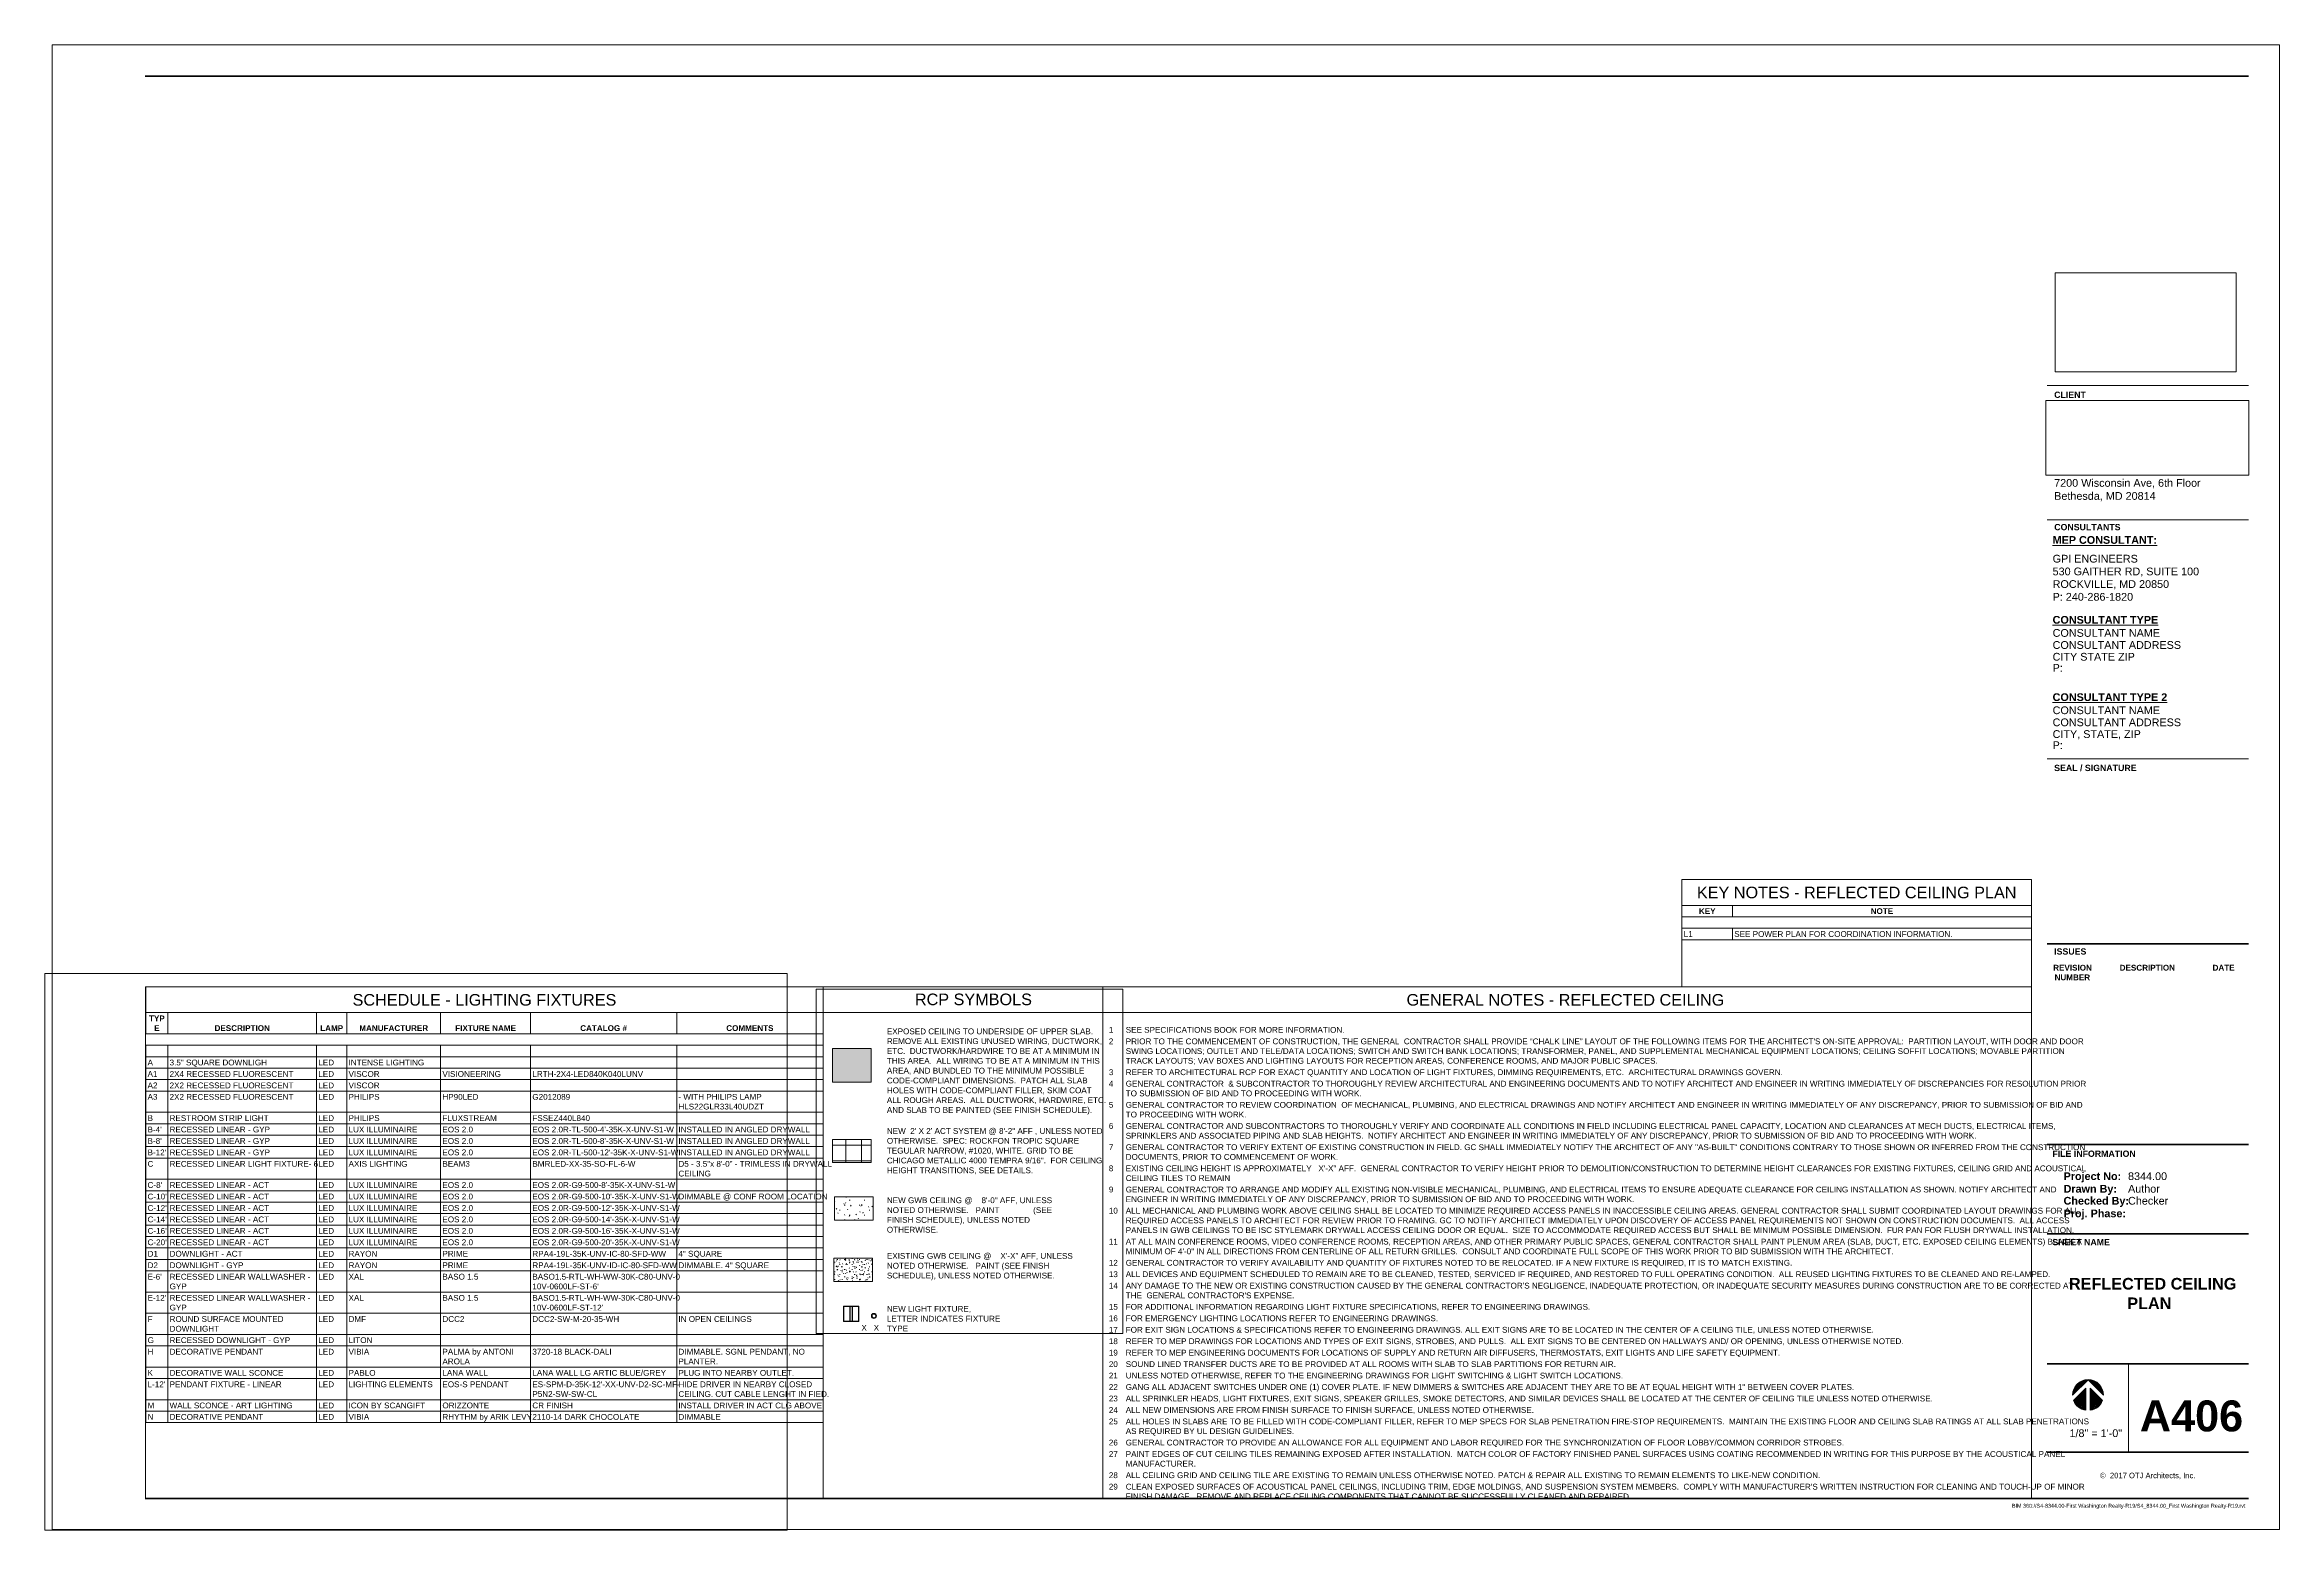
# Paper-space layout 'Layout1' of a CAD drawing. Header units: inches. Extents: x 0 to 36.1, y 0 to 24.
# The model-space entities are those that its viewports show. They can reach past a viewport. Long polylines and large blocks are cut down to what shows.
import ezdxf

# ---------------------------------------------------------------- set-up
doc = ezdxf.new("R2010")
doc.units = ezdxf.units.IN
doc.header["$MEASUREMENT"] = 0
for name, color, linetype, lineweight in [('A-ANNO-NOTE', 131, 'Continuous', 9), ('A-DETL', 90, 'Continuous', 9), ('A-DETL-GENF', 92, 'Continuous', 9), ('A-DETL-THIN', 151, 'Continuous', 9), ('G-ANNO-SCHD', 231, 'Continuous', 9), ('G-ANNO-TEXT', 231, 'Continuous', 9), ('G-ANNO-TTLB', 6, 'Continuous', 9), ('G-ANNO-TTLB-THIN', 151, 'Continuous', 9), ('G-ANNO-TTLB-WIDE', 214, 'Continuous', 50)]:
    doc.layers.add(name, color=color, linetype=linetype, lineweight=lineweight)
doc.layers.add('G-ANNO-NPLT', color=191, linetype='Continuous', plot=False)
doc.styles.add('Arial_B', font='arialbd.ttf', dxfattribs={"height": 0.09375})
doc.styles.add('Swis721 Lt BT', font='swissl.ttf', dxfattribs={"height": 9})
doc.styles.add('Swis721 Lt BT_1', font='swissl.ttf', dxfattribs={"height": 18})
doc.styles.add('Swis721 Lt BT_2', font='swissl.ttf', dxfattribs={"height": 0.1875})
doc.styles.add('Swis721 Lt BT_3', font='swissl.ttf', dxfattribs={"height": 0.09375})
doc.styles.add('Swis721 Lt BT_4', font='swissl.ttf', dxfattribs={"height": 0.088084})
doc.styles.add('Swis721 Lt BT_5', font='swissl.ttf', dxfattribs={"height": 0.125})
doc.styles.add('Swis721 Lt BT_6', font='swissl.ttf', dxfattribs={"height": 0.0625})
doc.styles.add('Swis721 Lt BT_B_2', font='', dxfattribs={"height": 0.09375})
doc.styles.add('Swis721 Lt BT_B_3', font='', dxfattribs={"height": 0.101562})
doc.styles.add('Swis721 Lt BT_B_4', font='', dxfattribs={"height": 0.125})
doc.styles.add('Swis721 Lt BT_B_5', font='', dxfattribs={"height": 0.5})
doc.styles.add('Swis721 Lt BT_B_6', font='', dxfattribs={"height": 0.1875})
doc.styles.get('Swis721 Lt BT_B_2').set_extended_font_data('Swis721 Lt BT', bold=True)
doc.styles.get('Swis721 Lt BT_B_3').set_extended_font_data('Swis721 Lt BT', bold=True)
doc.styles.get('Swis721 Lt BT_B_4').set_extended_font_data('Swis721 Lt BT', bold=True)
doc.styles.get('Swis721 Lt BT_B_5').set_extended_font_data('Swis721 Lt BT', bold=True)
doc.styles.get('Swis721 Lt BT_B_6').set_extended_font_data('Swis721 Lt BT', bold=True)
picture_1 = doc.add_image_def('image1.png', size_in_pixel=(370, 136))
picture_2 = doc.add_image_def('image2.jpg', size_in_pixel=(2551, 1396))

# ---------------------------------------------------------------- blocks, each defined once
blk = doc.blocks.new('Titleblock - 24 x 36 - DC _ VA-4803950-REFLECTED CEILING PLAN')
at = {"layer": 'G-ANNO-TTLB'}
h = blk.add_hatch(color=256, dxfattribs=at)
edge = h.paths.add_edge_path(flags=0)
edge.add_line((32.921, 2.434), (32.672, 2.186))
edge.add_arc((32.921, 2.186), 0.249, 90, 180, ccw=False)
h = blk.add_hatch(color=256, dxfattribs=at)
edge = h.paths.add_edge_path(flags=0)
edge.add_line((32.688, 2.098), (32.884, 2.295))
edge.add_line((32.884, 2.295), (32.884, 1.94))
edge.add_arc((32.921, 2.186), 0.249, 200.6073, 261.5435, ccw=False)
h = blk.add_hatch(color=256, dxfattribs=at)
edge = h.paths.add_edge_path(flags=0)
edge.add_line((33.169, 2.186), (32.921, 2.434))
edge.add_arc((32.921, 2.186), 0.249, 0, 90, ccw=False)
h = blk.add_hatch(color=256, dxfattribs=at)
edge = h.paths.add_edge_path(flags=0)
edge.add_line((32.957, 2.295), (33.153, 2.098))
edge.add_arc((32.921, 2.186), 0.249, 278.4565, 339.3927, ccw=False)
edge.add_line((32.957, 1.94), (32.957, 2.295))
at = {"layer": 'A-ANNO-NOTE'}
for p, q in [((32.672, 2.186), (32.921, 2.434)), ((32.921, 2.434), (32.672, 2.186)), ((32.672, 2.186), (32.921, 2.434)), ((32.688, 2.098), (32.884, 2.295)), ((32.884, 2.295), (32.688, 2.098)), ((32.884, 2.295), (32.688, 2.098)), ((32.884, 1.94), (32.884, 2.295)), ((32.884, 2.295), (32.884, 1.94)), ((32.884, 1.94), (32.884, 2.295)), ((32.921, 2.434), (33.169, 2.186)), ((33.169, 2.186), (32.921, 2.434)), ((32.921, 2.434), (33.169, 2.186)), ((32.957, 1.94), (32.957, 2.295)), ((32.957, 2.295), (32.957, 1.94)), ((33.153, 2.098), (32.957, 2.295)), ((32.957, 2.295), (33.153, 2.098)), ((32.957, 2.295), (32.957, 1.94)), ((33.153, 2.098), (32.957, 2.295))]:
    blk.add_line(p, q, dxfattribs=at)
for start, end in [(90, 180), (90, 180), (90, 180), (360, 90), (360, 90), (360, 90), (200.6073, 261.5435), (200.6073, 261.5435), (200.6073, 261.5435), (278.4565, 339.3927), (278.4565, 339.3927), (278.4565, 339.3927)]:
    blk.add_arc((32.921, 2.186), 0.249, start, end, dxfattribs=at)
at = {"layer": 'G-ANNO-TTLB'}
for p, q in [((0.012, 24.012), (0.012, 0.012)), ((36.013, 24.012), (0.012, 24.012)), ((36.013, 0.012), (36.013, 24.012)), ((32.262, 18.502), (35.512, 18.502)), ((32.262, 18.502), (35.512, 18.502)), ((0.012, 0.012), (36.013, 0.012))]:
    blk.add_line(p, q, dxfattribs=at)
at = {"layer": 'G-ANNO-TTLB-THIN'}
for p, q in [((32.262, 16.331), (35.512, 16.331)), ((32.262, 12.47), (35.512, 12.47)), ((33.575, 2.69), (33.575, 1.262))]:
    blk.add_line(p, q, dxfattribs=at)
at = {"layer": 'G-ANNO-TTLB-WIDE'}
for p, q in [((35.512, 23.502), (1.512, 23.502)), ((32.262, 9.481), (35.512, 9.481)), ((35.512, 6.238), (32.262, 6.238)), ((35.512, 4.791), (32.262, 4.791)), ((32.262, 2.69), (35.512, 2.69)), ((32.262, 1.262), (35.512, 1.262)), ((1.512, 0.512), (32.262, 0.512)), ((32.262, 0.512), (35.512, 0.512))]:
    blk.add_line(p, q, dxfattribs=at)
at = {"layer": 'G-ANNO-TTLB', "attachment_point": 1}
for s, insert, char_height, width, style in [('CLIENT', (32.373, 18.405), 0.1016, 0.57128, 'Swis721 Lt BT_B_3'), ('CONSULTANTS', (32.374, 16.266), 0.10156, 1.19938, 'Swis721 Lt BT_B_3'), ('\\LMEP CONSULTANT:', (32.348, 16.07), 0.125, 1.94425, 'Swis721 Lt BT_B_4'), ('SEAL / SIGNATURE', (32.373, 12.373), 0.10156, 1.48344, 'Swis721 Lt BT_B_3'), ('ISSUES', (32.373, 9.407), 0.1016, 0.58075, 'Swis721 Lt BT_B_3'), ('REVISION', (32.357, 9.14), 0.0937, 0.76381, 'Arial_B'), ('DESCRIPTION', (33.432, 9.14), 0.09375, 1.09838, 'Arial_B'), ('DATE', (34.934, 9.14), 0.0937, 0.43556, 'Arial_B'), ('NUMBER', (32.38, 8.984), 0.0937, 0.71016, 'Arial_B'), ('FILE INFORMATION', (32.344, 6.138), 0.10156, 1.51816, 'Swis721 Lt BT_B_3'), ('Project No:', (32.525, 5.786), 0.125, 1.05103, 'Swis721 Lt BT_B_4'), ('Drawn By:', (32.525, 5.583), 0.125, 0.96581, 'Swis721 Lt BT_B_4'), ('Checked By:', (32.525, 5.389), 0.125, 1.20253, 'Swis721 Lt BT_B_4'), ('Proj. Phase:', (32.525, 5.185), 0.125, 1.13625, 'Swis721 Lt BT_B_4'), ('SHEET NAME', (32.344, 4.708), 0.1016, 1.04156, 'Swis721 Lt BT_B_3'), ('©  2017 OTJ Architects, Inc.', (33.116, 0.93), 0.08808, 1.85587, 'Swis721 Lt BT_4')]:
    blk.add_mtext(s, dxfattribs=dict(at, insert=insert, char_height=char_height, width=width, style=style))
at = {"layer": 'G-ANNO-TTLB'}
image = blk.add_image(picture_2, insert=(32.391, 18.726), size_in_units=(2.926, 1.601), dxfattribs=at)
image.dxf.flags = 7
image = blk.add_image(picture_1, insert=(32.237, 17.056), size_in_units=(3.285, 1.208), dxfattribs=at)
image.dxf.flags = 7

msp = doc.modelspace()

# ---------------------------------------------------------------- hatches: boundary and pattern name
at = {"layer": 'A-DETL-GENF'}
msp.add_hatch(color=7, dxfattribs=at).paths.add_polyline_path([(4961.789, -39.774), (5019.789, -39.774), (5019.789, 12.599), (4959.789, 12.599), (4959.789, -39.774)], flags=0)
h = msp.add_hatch(dxfattribs=at)
h.set_pattern_fill('FP_40', style=0, pattern_type=2)
h.set_pattern_definition([(0, (3660.548, -185.494), (0, 24), []), (90, (3660.548, -185.494), (-24, 1e-15), [])])
h.paths.add_polyline_path([(5019.789, -164.301), (5019.789, -128.301), (4959.789, -128.301), (4959.789, -164.301), (4962.479, -164.301)], flags=0)
h = msp.add_hatch(dxfattribs=at)
h.set_pattern_fill('FP_1', style=0, pattern_type=2)
h.set_pattern_definition([(0, (3342.063, 0), (30.72, 7.68), [1.267, -21.773, 1.267, -21.773, -122.88]), (0, (3342.063, 0), (30.72, 7.68), [-46.08, 1.267, -44.813, 1.267, -21.773, -53.76]), (0, (3342.063, 0), (30.72, 7.68), [-115.2, 1.267, -14.093, 1.267, -37.133]), (120, (3353.583, 3.84), (-22.011075, 22.7643), [1.267, -21.773, 1.267, -21.773, -122.88]), (120, (3353.583, 3.84), (-22.011075, 22.7643), [-46.08, 1.267, -44.813, 1.267, -21.773, -53.76]), (120, (3353.583, 3.84), (-22.011075, 22.7643), [-115.2, 1.267, -14.093, 1.267, -37.133]), (240, (3357.423, 19.2), (-8.708925, -30.4443), [1.267, -21.773, 1.267, -21.773, -122.88]), (240, (3357.423, 19.2), (-8.708925, -30.4443), [-46.08, 1.267, -44.813, 1.267, -21.773, -53.76]), (240, (3357.423, 19.2), (-8.708925, -30.4443), [-115.2, 1.267, -14.093, 1.267, -37.133])])
h.paths.add_polyline_path([(5022.479, -253.645), (5022.479, -217.645), (4962.479, -217.645), (4962.479, -253.645)], flags=0)
h = msp.add_hatch(dxfattribs=at)
h.set_pattern_fill('FP_34', style=0, pattern_type=2)
h.set_pattern_definition([(0, (3342.0627, 0), (15.36, 3.84), [1.267, -10.253, 1.267, -10.253, -61.44]), (0, (3342.0627, 0), (15.36, 3.84), [-23.04, 1.267, -21.773, 1.267, -10.253, -26.88]), (0, (3342.0627, 0), (15.36, 3.84), [-57.6, 1.267, -6.413, 1.267, -17.933]), (120, (3347.8227, 1.92), (-11.0055376, 11.38215), [1.267, -10.253, 1.267, -10.253, -61.44]), (120, (3347.8227, 1.92), (-11.0055376, 11.38215), [-23.04, 1.267, -21.773, 1.267, -10.253, -26.88]), (120, (3347.8227, 1.92), (-11.0055376, 11.38215), [-57.6, 1.267, -6.413, 1.267, -17.933]), (240, (3349.7427, 9.6), (-4.3544624, -15.22215), [1.267, -10.253, 1.267, -10.253, -61.44]), (240, (3349.7427, 9.6), (-4.3544624, -15.22215), [-23.04, 1.267, -21.773, 1.267, -10.253, -26.88]), (240, (3349.7427, 9.6), (-4.3544624, -15.22215), [-57.6, 1.267, -6.413, 1.267, -17.933])])
h.paths.add_polyline_path([(4962.479, -348.845), (5021.789, -348.845), (5021.789, -312.845), (4961.789, -312.845), (4961.789, -348.845)], flags=0)

# ---------------------------------------------------------------- linework, layer by layer
at = {"layer": 'A-DETL-THIN'}
for p, q in [((5019.789, 12.599), (4959.789, 12.599)), ((4959.789, 12.599), (4959.789, -39.774)), ((5019.789, -39.774), (5019.789, 12.599)), ((4959.789, -39.774), (5019.789, -39.774)), ((5019.789, -128.301), (4959.789, -128.301)), ((4959.789, -128.301), (4959.789, -164.301)), ((5019.789, -164.301), (5019.789, -128.301)), ((4959.789, -164.301), (5019.789, -164.301)), ((5022.479, -217.645), (4962.479, -217.645)), ((4962.479, -217.645), (4962.479, -253.645)), ((5022.479, -253.645), (5022.479, -217.645)), ((4962.479, -253.645), (5022.479, -253.645)), ((5021.789, -312.845), (4961.789, -312.845)), ((4961.789, -312.845), (4961.789, -348.845)), ((5021.789, -348.845), (5021.789, -312.845)), ((4961.789, -348.845), (5021.789, -348.845)), ((4976.469, -387.091), (5000.469, -387.091)), ((4976.469, -411.091), (4976.469, -387.091)), ((5000.469, -387.091), (5000.469, -411.091)), ((4976.969, -387.591), (4999.969, -387.591)), ((4976.969, -410.591), (4976.969, -387.591)), ((4986.469, -387.591), (4986.469, -410.591)), ((4986.969, -387.591), (4986.969, -410.591)), ((4989.969, -410.591), (4989.969, -387.591)), ((4990.469, -387.591), (4990.469, -410.591)), ((4999.969, -387.591), (4999.969, -410.591)), ((4999.969, -410.591), (4976.969, -410.591)), ((5000.469, -411.091), (4976.469, -411.091))]:
    msp.add_line(p, q, dxfattribs=at)
for radius in [4, 3]:
    msp.add_circle((5023.928, -402.352), radius, dxfattribs=at)

# ---------------------------------------------------------------- texts
at = {"layer": 'G-ANNO-TEXT', "color": 7, "attachment_point": 1}
for s, insert, char_height, width, style in [('RCP SYMBOLS', (5087.499, 97.882), 18, 205.434, 'Swis721 Lt BT_1'), ('EXPOSED CEILING TO UNDERSIDE OF UPPER SLAB.  ', (5043.993, 43.751), 9, 377.538, 'Swis721 Lt BT'), ('REMOVE ALL EXISTING UNUSED WIRING, DUCTWORK, ', (5043.993, 28.501), 9, 388.749, 'Swis721 Lt BT'), ('ETC.  DUCTWORK/HARDWIRE TO BE AT A MINIMUM IN ', (5043.993, 13.251), 9, 386.628, 'Swis721 Lt BT'), ('THIS AREA.  ALL WIRING TO BE AT A MINIMUM IN THIS ', (5043.993, -1.999), 9, 384.507, 'Swis721 Lt BT'), ('AREA, AND BUNDLED TO THE MINIMUM POSSIBLE ', (5043.993, -17.249), 9, 361.479, 'Swis721 Lt BT'), ('CODE-COMPLIANT DIMENSIONS.  PATCH ALL SLAB ', (5043.993, -32.499), 9, 366.327, 'Swis721 Lt BT'), ('HOLES WITH CODE-COMPLIANT FILLER, SKIM COAT ', (5043.993, -47.749), 9, 372.084, 'Swis721 Lt BT'), ('ALL ROUGH AREAS.  ALL DUCTWORK, HARDWIRE, ETC. ', (5043.993, -62.999), 9, 396.021, 'Swis721 Lt BT'), ('AND SLAB TO BE PAINTED (SEE FINISH SCHEDULE).', (5043.993, -78.249), 9, 368.145, 'Swis721 Lt BT'), ('NEW  2\' X 2\' ACT SYSTEM @ 8\'-2" AFF , UNLESS NOTED ', (5043.993, -110.848), 9, 388.446, 'Swis721 Lt BT'), ('OTHERWISE.  SPEC: ROCKFON TROPIC SQUARE ', (5043.993, -126.098), 9, 347.541, 'Swis721 Lt BT'), ('TEGULAR NARROW, #1020, WHITE. GRID TO BE ', (5043.993, -141.348), 9, 340.875, 'Swis721 Lt BT'), ('CHICAGO METALLIC 4000 TEMPRA 9/16".  FOR CEILING ', (5043.993, -156.598), 9, 390.567, 'Swis721 Lt BT'), ('HEIGHT TRANSITIONS, SEE DETAILS.', (5043.993, -171.848), 9, 258.459, 'Swis721 Lt BT'), ('NEW GWB CEILING @    8\'-0" AFF, UNLESS ', (5043.993, -218.313), 9, 301.485, 'Swis721 Lt BT'), ('NOTED OTHERWISE.   PAINT               (SEE ', (5043.993, -233.563), 9, 300.879, 'Swis721 Lt BT'), ('FINISH SCHEDULE), UNLESS NOTED ', (5043.993, -248.813), 9, 262.398, 'Swis721 Lt BT'), ('OTHERWISE.', (5043.993, -264.063), 9, 90.294, 'Swis721 Lt BT'), ('EXISTING GWB CEILING @    X\'-X" AFF, UNLESS ', (5043.993, -304.68), 9, 335.421, 'Swis721 Lt BT'), ('NOTED OTHERWISE.   PAINT (SEE FINISH ', (5043.993, -319.93), 9, 293.001, 'Swis721 Lt BT'), ('SCHEDULE), UNLESS NOTED OTHERWISE.', (5043.993, -335.18), 9, 301.182, 'Swis721 Lt BT'), ('NEW LIGHT FIXTURE, ', (5043.993, -386.836), 9, 153.015, 'Swis721 Lt BT'), ('LETTER INDICATES FIXTURE ', (5043.993, -402.086), 9, 202.101, 'Swis721 Lt BT'), ('X', (5004.551, -416.174), 9, 9.09, 'Swis721 Lt BT'), ('X', (5023.551, -416.174), 9, 9.09, 'Swis721 Lt BT'), ('TYPE', (5043.993, -417.336), 9, 35.754, 'Swis721 Lt BT')]:
    msp.add_mtext(s, dxfattribs=dict(at, insert=insert, char_height=char_height, width=width, style=style))

psp = doc.layouts.get("Layout1")

# ---------------------------------------------------------------- linework, layer by layer
at = {"layer": 'A-DETL', "lineweight": 18}
for p, q in [((26.467, 10.518), (26.467, 8.783)), ((32.117, 0.512), (32.117, 10.512)), ((1.631, 8.783), (32.117, 8.783)), ((1.631, 0.512), (1.631, 8.783)), ((12.582, 8.783), (12.582, 0.512)), ((17.106, 8.783), (17.106, 0.512)), ((1.631, 8.367), (32.117, 8.367))]:
    psp.add_line(p, q, dxfattribs=at)
at = {"layer": 'A-DETL-THIN'}
for p, q in [((26.467, 10.518), (26.467, 10.101)), ((32.115, 10.518), (26.467, 10.518)), ((32.115, 10.101), (32.115, 10.518)), ((26.467, 10.101), (26.467, 9.546)), ((26.467, 10.101), (32.115, 10.101)), ((27.283, 9.916), (26.467, 9.916)), ((27.283, 10.101), (27.283, 9.916)), ((32.115, 9.916), (27.283, 9.916)), ((32.115, 10.101), (32.115, 9.546)), ((27.283, 9.731), (26.467, 9.731)), ((32.115, 9.546), (26.467, 9.546)), ((32.115, 9.731), (27.283, 9.731)), ((27.283, 9.731), (27.283, 9.546)), ((1.635, 8.783), (1.635, 8.367)), ((12.582, 8.783), (1.635, 8.783)), ((12.582, 8.367), (12.582, 8.783)), ((1.635, 8.367), (1.635, 8.024)), ((1.635, 8.367), (12.582, 8.367)), ((1.991, 8.367), (1.991, 8.024)), ((4.395, 8.367), (4.395, 8.024)), ((4.884, 8.367), (4.884, 8.024)), ((6.4, 8.367), (6.4, 8.024)), ((7.855, 8.367), (7.855, 8.024)), ((10.216, 8.367), (10.216, 8.024)), ((12.582, 8.367), (12.582, 8.024)), ((1.991, 8.024), (1.635, 8.024)), ((4.395, 8.024), (1.991, 8.024)), ((4.884, 8.024), (4.395, 8.024)), ((6.4, 8.024), (4.884, 8.024)), ((7.855, 8.024), (6.4, 8.024)), ((10.216, 8.024), (7.855, 8.024)), ((12.582, 8.024), (10.216, 8.024)), ((1.991, 7.839), (1.635, 7.839)), ((1.635, 7.839), (1.635, 7.654)), ((1.991, 7.654), (1.635, 7.654)), ((1.635, 7.654), (1.635, 7.469)), ((4.395, 7.839), (1.991, 7.839)), ((1.991, 7.839), (1.991, 7.654)), ((4.395, 7.654), (1.991, 7.654)), ((1.991, 7.654), (1.991, 7.469)), ((4.884, 7.839), (4.395, 7.839)), ((4.395, 7.839), (4.395, 7.654)), ((4.884, 7.654), (4.395, 7.654)), ((4.395, 7.654), (4.395, 7.469)), ((6.4, 7.839), (4.884, 7.839)), ((4.884, 7.839), (4.884, 7.654)), ((6.4, 7.654), (4.884, 7.654)), ((4.884, 7.654), (4.884, 7.469)), ((7.855, 7.839), (6.4, 7.839)), ((6.4, 7.839), (6.4, 7.654)), ((7.855, 7.654), (6.4, 7.654)), ((6.4, 7.654), (6.4, 7.469)), ((10.216, 7.839), (7.855, 7.839)), ((7.855, 7.839), (7.855, 7.654)), ((10.216, 7.654), (7.855, 7.654)), ((7.855, 7.654), (7.855, 7.469)), ((12.582, 7.839), (10.216, 7.839)), ((10.216, 7.839), (10.216, 7.654)), ((12.582, 7.654), (10.216, 7.654)), ((10.216, 7.654), (10.216, 7.469)), ((12.582, 7.839), (12.582, 7.654)), ((12.582, 7.654), (12.582, 7.469)), ((1.991, 7.469), (1.635, 7.469)), ((1.635, 7.469), (1.635, 7.284)), ((1.991, 7.284), (1.635, 7.284)), ((1.635, 7.284), (1.635, 7.099)), ((4.395, 7.469), (1.991, 7.469)), ((1.991, 7.469), (1.991, 7.284)), ((4.395, 7.284), (1.991, 7.284)), ((1.991, 7.284), (1.991, 7.099)), ((4.884, 7.469), (4.395, 7.469)), ((4.395, 7.469), (4.395, 7.284)), ((4.884, 7.284), (4.395, 7.284)), ((4.395, 7.284), (4.395, 7.099)), ((6.4, 7.469), (4.884, 7.469)), ((4.884, 7.469), (4.884, 7.284)), ((6.4, 7.284), (4.884, 7.284)), ((4.884, 7.284), (4.884, 7.099)), ((7.855, 7.469), (6.4, 7.469)), ((6.4, 7.469), (6.4, 7.284)), ((7.855, 7.284), (6.4, 7.284)), ((6.4, 7.284), (6.4, 7.099)), ((10.216, 7.469), (7.855, 7.469)), ((7.855, 7.469), (7.855, 7.284)), ((10.216, 7.284), (7.855, 7.284)), ((7.855, 7.284), (7.855, 7.099)), ((12.582, 7.469), (10.216, 7.469)), ((10.216, 7.469), (10.216, 7.284)), ((12.582, 7.284), (10.216, 7.284)), ((10.216, 7.284), (10.216, 7.099)), ((12.582, 7.469), (12.582, 7.284)), ((12.582, 7.284), (12.582, 7.099)), ((1.991, 7.099), (1.635, 7.099)), ((1.635, 7.099), (1.635, 6.756)), ((4.395, 7.099), (1.991, 7.099)), ((1.991, 7.099), (1.991, 6.756)), ((4.884, 7.099), (4.395, 7.099)), ((4.395, 7.099), (4.395, 6.756)), ((6.4, 7.099), (4.884, 7.099)), ((4.884, 7.099), (4.884, 6.756)), ((7.855, 7.099), (6.4, 7.099)), ((6.4, 7.099), (6.4, 6.756)), ((10.216, 7.099), (7.855, 7.099)), ((7.855, 7.099), (7.855, 6.756)), ((12.582, 7.099), (10.216, 7.099)), ((10.216, 7.099), (10.216, 6.756)), ((12.582, 7.099), (12.582, 6.756)), ((1.991, 6.756), (1.635, 6.756)), ((1.635, 6.756), (1.635, 6.571)), ((1.991, 6.571), (1.635, 6.571)), ((1.635, 6.571), (1.635, 6.386)), ((4.395, 6.756), (1.991, 6.756)), ((1.991, 6.756), (1.991, 6.571)), ((4.395, 6.571), (1.991, 6.571)), ((1.991, 6.571), (1.991, 6.386)), ((4.884, 6.756), (4.395, 6.756)), ((4.395, 6.756), (4.395, 6.571)), ((4.884, 6.571), (4.395, 6.571)), ((4.395, 6.571), (4.395, 6.386)), ((6.4, 6.756), (4.884, 6.756)), ((4.884, 6.756), (4.884, 6.571)), ((6.4, 6.571), (4.884, 6.571)), ((4.884, 6.571), (4.884, 6.386)), ((7.855, 6.756), (6.4, 6.756)), ((6.4, 6.756), (6.4, 6.571)), ((7.855, 6.571), (6.4, 6.571)), ((6.4, 6.571), (6.4, 6.386)), ((10.216, 6.756), (7.855, 6.756)), ((7.855, 6.756), (7.855, 6.571)), ((10.216, 6.571), (7.855, 6.571)), ((7.855, 6.571), (7.855, 6.386)), ((12.582, 6.756), (10.216, 6.756)), ((10.216, 6.756), (10.216, 6.571)), ((12.582, 6.571), (10.216, 6.571)), ((10.216, 6.571), (10.216, 6.386)), ((12.582, 6.756), (12.582, 6.571)), ((12.582, 6.571), (12.582, 6.386)), ((1.991, 6.386), (1.635, 6.386)), ((1.635, 6.386), (1.635, 6.201)), ((1.991, 6.201), (1.635, 6.201)), ((1.635, 6.201), (1.635, 6.016)), ((4.395, 6.386), (1.991, 6.386)), ((1.991, 6.386), (1.991, 6.201)), ((4.395, 6.201), (1.991, 6.201)), ((1.991, 6.201), (1.991, 6.016)), ((4.884, 6.386), (4.395, 6.386)), ((4.395, 6.386), (4.395, 6.201)), ((4.884, 6.201), (4.395, 6.201)), ((4.395, 6.201), (4.395, 6.016)), ((6.4, 6.386), (4.884, 6.386)), ((4.884, 6.386), (4.884, 6.201)), ((6.4, 6.201), (4.884, 6.201)), ((4.884, 6.201), (4.884, 6.016)), ((7.855, 6.386), (6.4, 6.386)), ((6.4, 6.386), (6.4, 6.201)), ((7.855, 6.201), (6.4, 6.201)), ((6.4, 6.201), (6.4, 6.016)), ((10.216, 6.386), (7.855, 6.386)), ((7.855, 6.386), (7.855, 6.201)), ((10.216, 6.201), (7.855, 6.201)), ((7.855, 6.201), (7.855, 6.016)), ((12.582, 6.386), (10.216, 6.386)), ((10.216, 6.386), (10.216, 6.201)), ((12.582, 6.201), (10.216, 6.201)), ((10.216, 6.201), (10.216, 6.016)), ((12.582, 6.386), (12.582, 6.201)), ((12.582, 6.201), (12.582, 6.016)), ((1.991, 6.016), (1.635, 6.016)), ((1.635, 6.016), (1.635, 5.674)), ((4.395, 6.016), (1.991, 6.016)), ((1.991, 6.016), (1.991, 5.674)), ((4.884, 6.016), (4.395, 6.016)), ((4.395, 6.016), (4.395, 5.674)), ((6.4, 6.016), (4.884, 6.016)), ((4.884, 6.016), (4.884, 5.674)), ((7.855, 6.016), (6.4, 6.016)), ((6.4, 6.016), (6.4, 5.674)), ((10.216, 6.016), (7.855, 6.016)), ((7.855, 6.016), (7.855, 5.674)), ((12.582, 6.016), (10.216, 6.016)), ((10.216, 6.016), (10.216, 5.674)), ((12.582, 6.016), (12.582, 5.674)), ((1.991, 5.674), (1.635, 5.674)), ((1.635, 5.674), (1.635, 5.488)), ((1.991, 5.488), (1.635, 5.488)), ((1.635, 5.488), (1.635, 5.303)), ((4.395, 5.674), (1.991, 5.674)), ((1.991, 5.674), (1.991, 5.488)), ((4.395, 5.488), (1.991, 5.488)), ((1.991, 5.488), (1.991, 5.303)), ((4.884, 5.674), (4.395, 5.674)), ((4.395, 5.674), (4.395, 5.488)), ((4.884, 5.488), (4.395, 5.488)), ((4.395, 5.488), (4.395, 5.303)), ((6.4, 5.674), (4.884, 5.674)), ((4.884, 5.674), (4.884, 5.488)), ((6.4, 5.488), (4.884, 5.488)), ((4.884, 5.488), (4.884, 5.303)), ((7.855, 5.674), (6.4, 5.674)), ((6.4, 5.674), (6.4, 5.488)), ((7.855, 5.488), (6.4, 5.488)), ((6.4, 5.488), (6.4, 5.303)), ((10.216, 5.674), (7.855, 5.674)), ((7.855, 5.674), (7.855, 5.488)), ((10.216, 5.488), (7.855, 5.488)), ((7.855, 5.488), (7.855, 5.303)), ((12.582, 5.674), (10.216, 5.674)), ((10.216, 5.674), (10.216, 5.488)), ((12.582, 5.488), (10.216, 5.488)), ((10.216, 5.488), (10.216, 5.303)), ((12.582, 5.674), (12.582, 5.488)), ((12.582, 5.488), (12.582, 5.303)), ((1.991, 5.303), (1.635, 5.303)), ((1.635, 5.303), (1.635, 5.118)), ((1.991, 5.118), (1.635, 5.118)), ((1.635, 5.118), (1.635, 4.933)), ((4.395, 5.303), (1.991, 5.303)), ((1.991, 5.303), (1.991, 5.118)), ((4.395, 5.118), (1.991, 5.118)), ((1.991, 5.118), (1.991, 4.933)), ((4.884, 5.303), (4.395, 5.303)), ((4.395, 5.303), (4.395, 5.118)), ((4.884, 5.118), (4.395, 5.118)), ((4.395, 5.118), (4.395, 4.933)), ((6.4, 5.303), (4.884, 5.303)), ((4.884, 5.303), (4.884, 5.118)), ((6.4, 5.118), (4.884, 5.118)), ((4.884, 5.118), (4.884, 4.933)), ((7.855, 5.303), (6.4, 5.303)), ((6.4, 5.303), (6.4, 5.118)), ((7.855, 5.118), (6.4, 5.118)), ((6.4, 5.118), (6.4, 4.933)), ((10.216, 5.303), (7.855, 5.303)), ((7.855, 5.303), (7.855, 5.118)), ((10.216, 5.118), (7.855, 5.118)), ((7.855, 5.118), (7.855, 4.933)), ((12.582, 5.303), (10.216, 5.303)), ((10.216, 5.303), (10.216, 5.118)), ((12.582, 5.118), (10.216, 5.118)), ((10.216, 5.118), (10.216, 4.933)), ((12.582, 5.303), (12.582, 5.118)), ((12.582, 5.118), (12.582, 4.933)), ((1.991, 4.933), (1.635, 4.933)), ((1.635, 4.933), (1.635, 4.748)), ((1.991, 4.748), (1.635, 4.748)), ((1.635, 4.748), (1.635, 4.563)), ((4.395, 4.933), (1.991, 4.933)), ((1.991, 4.933), (1.991, 4.748)), ((4.395, 4.748), (1.991, 4.748)), ((1.991, 4.748), (1.991, 4.563)), ((4.884, 4.933), (4.395, 4.933)), ((4.395, 4.933), (4.395, 4.748)), ((4.884, 4.748), (4.395, 4.748)), ((4.395, 4.748), (4.395, 4.563)), ((6.4, 4.933), (4.884, 4.933)), ((4.884, 4.933), (4.884, 4.748)), ((6.4, 4.748), (4.884, 4.748)), ((4.884, 4.748), (4.884, 4.563)), ((7.855, 4.933), (6.4, 4.933)), ((6.4, 4.933), (6.4, 4.748)), ((7.855, 4.748), (6.4, 4.748)), ((6.4, 4.748), (6.4, 4.563)), ((10.216, 4.933), (7.855, 4.933)), ((7.855, 4.933), (7.855, 4.748)), ((10.216, 4.748), (7.855, 4.748)), ((7.855, 4.748), (7.855, 4.563)), ((12.582, 4.933), (10.216, 4.933)), ((10.216, 4.933), (10.216, 4.748)), ((12.582, 4.748), (10.216, 4.748)), ((10.216, 4.748), (10.216, 4.563)), ((12.582, 4.933), (12.582, 4.748)), ((12.582, 4.748), (12.582, 4.563)), ((1.991, 4.563), (1.635, 4.563)), ((1.635, 4.563), (1.635, 4.377)), ((1.991, 4.377), (1.635, 4.377)), ((1.635, 4.377), (1.635, 4.192)), ((4.395, 4.563), (1.991, 4.563)), ((1.991, 4.563), (1.991, 4.377)), ((4.395, 4.377), (1.991, 4.377)), ((1.991, 4.377), (1.991, 4.192)), ((4.884, 4.563), (4.395, 4.563)), ((4.395, 4.563), (4.395, 4.377)), ((4.884, 4.377), (4.395, 4.377)), ((4.395, 4.377), (4.395, 4.192)), ((6.4, 4.563), (4.884, 4.563)), ((4.884, 4.563), (4.884, 4.377)), ((6.4, 4.377), (4.884, 4.377)), ((4.884, 4.377), (4.884, 4.192)), ((7.855, 4.563), (6.4, 4.563)), ((6.4, 4.563), (6.4, 4.377)), ((7.855, 4.377), (6.4, 4.377)), ((6.4, 4.377), (6.4, 4.192)), ((10.216, 4.563), (7.855, 4.563)), ((7.855, 4.563), (7.855, 4.377)), ((10.216, 4.377), (7.855, 4.377)), ((7.855, 4.377), (7.855, 4.192)), ((12.582, 4.563), (10.216, 4.563)), ((10.216, 4.563), (10.216, 4.377)), ((12.582, 4.377), (10.216, 4.377)), ((10.216, 4.377), (10.216, 4.192)), ((12.582, 4.563), (12.582, 4.377)), ((12.582, 4.377), (12.582, 4.192)), ((1.991, 4.192), (1.635, 4.192)), ((1.635, 4.192), (1.635, 3.85)), ((4.395, 4.192), (1.991, 4.192)), ((1.991, 4.192), (1.991, 3.85)), ((4.884, 4.192), (4.395, 4.192)), ((4.395, 4.192), (4.395, 3.85)), ((6.4, 4.192), (4.884, 4.192)), ((4.884, 4.192), (4.884, 3.85)), ((7.855, 4.192), (6.4, 4.192)), ((6.4, 4.192), (6.4, 3.85)), ((10.216, 4.192), (7.855, 4.192)), ((7.855, 4.192), (7.855, 3.85)), ((12.582, 4.192), (10.216, 4.192)), ((10.216, 4.192), (10.216, 3.85)), ((12.582, 4.192), (12.582, 3.85)), ((1.991, 3.85), (1.635, 3.85)), ((1.635, 3.85), (1.635, 3.508)), ((4.395, 3.85), (1.991, 3.85)), ((1.991, 3.85), (1.991, 3.508)), ((4.884, 3.85), (4.395, 3.85)), ((4.395, 3.85), (4.395, 3.508)), ((6.4, 3.85), (4.884, 3.85)), ((4.884, 3.85), (4.884, 3.508)), ((7.855, 3.85), (6.4, 3.85)), ((6.4, 3.85), (6.4, 3.508)), ((10.216, 3.85), (7.855, 3.85)), ((7.855, 3.85), (7.855, 3.508)), ((12.582, 3.85), (10.216, 3.85)), ((10.216, 3.85), (10.216, 3.508)), ((12.582, 3.85), (12.582, 3.508)), ((1.991, 3.508), (1.635, 3.508)), ((1.635, 3.508), (1.635, 3.166)), ((4.395, 3.508), (1.991, 3.508)), ((1.991, 3.508), (1.991, 3.166)), ((4.884, 3.508), (4.395, 3.508)), ((4.395, 3.508), (4.395, 3.166)), ((6.4, 3.508), (4.884, 3.508)), ((4.884, 3.508), (4.884, 3.166)), ((7.855, 3.508), (6.4, 3.508)), ((6.4, 3.508), (6.4, 3.166)), ((10.216, 3.508), (7.855, 3.508)), ((7.855, 3.508), (7.855, 3.166)), ((12.582, 3.508), (10.216, 3.508)), ((10.216, 3.508), (10.216, 3.166)), ((12.582, 3.508), (12.582, 3.166)), ((1.991, 3.166), (1.635, 3.166)), ((1.635, 3.166), (1.635, 2.98)), ((1.991, 2.98), (1.635, 2.98)), ((1.635, 2.98), (1.635, 2.638)), ((4.395, 3.166), (1.991, 3.166)), ((1.991, 3.166), (1.991, 2.98)), ((4.395, 2.98), (1.991, 2.98)), ((1.991, 2.98), (1.991, 2.638)), ((4.884, 3.166), (4.395, 3.166)), ((4.395, 3.166), (4.395, 2.98)), ((4.884, 2.98), (4.395, 2.98)), ((4.395, 2.98), (4.395, 2.638)), ((6.4, 3.166), (4.884, 3.166)), ((4.884, 3.166), (4.884, 2.98)), ((6.4, 2.98), (4.884, 2.98)), ((4.884, 2.98), (4.884, 2.638)), ((7.855, 3.166), (6.4, 3.166)), ((6.4, 3.166), (6.4, 2.98)), ((7.855, 2.98), (6.4, 2.98)), ((6.4, 2.98), (6.4, 2.638)), ((10.216, 3.166), (7.855, 3.166)), ((7.855, 3.166), (7.855, 2.98)), ((10.216, 2.98), (7.855, 2.98)), ((7.855, 2.98), (7.855, 2.638)), ((12.582, 3.166), (10.216, 3.166)), ((10.216, 3.166), (10.216, 2.98)), ((12.582, 2.98), (10.216, 2.98)), ((10.216, 2.98), (10.216, 2.638)), ((12.582, 3.166), (12.582, 2.98)), ((12.582, 2.98), (12.582, 2.638)), ((1.991, 2.638), (1.635, 2.638)), ((1.635, 2.638), (1.635, 2.453)), ((4.395, 2.638), (1.991, 2.638)), ((1.991, 2.638), (1.991, 2.453)), ((4.884, 2.638), (4.395, 2.638)), ((4.395, 2.638), (4.395, 2.453)), ((6.4, 2.638), (4.884, 2.638)), ((4.884, 2.638), (4.884, 2.453)), ((7.855, 2.638), (6.4, 2.638)), ((6.4, 2.638), (6.4, 2.453)), ((10.216, 2.638), (7.855, 2.638)), ((7.855, 2.638), (7.855, 2.453)), ((12.582, 2.638), (10.216, 2.638)), ((10.216, 2.638), (10.216, 2.453)), ((12.582, 2.638), (12.582, 2.453)), ((1.991, 2.453), (1.635, 2.453)), ((1.635, 2.453), (1.635, 2.111)), ((4.395, 2.453), (1.991, 2.453)), ((1.991, 2.453), (1.991, 2.111)), ((4.884, 2.453), (4.395, 2.453)), ((4.395, 2.453), (4.395, 2.111)), ((6.4, 2.453), (4.884, 2.453)), ((4.884, 2.453), (4.884, 2.111)), ((7.855, 2.453), (6.4, 2.453)), ((6.4, 2.453), (6.4, 2.111)), ((10.216, 2.453), (7.855, 2.453)), ((7.855, 2.453), (7.855, 2.111)), ((12.582, 2.453), (10.216, 2.453)), ((10.216, 2.453), (10.216, 2.111)), ((12.582, 2.453), (12.582, 2.111)), ((1.991, 2.111), (1.635, 2.111)), ((1.635, 2.111), (1.635, 1.926)), ((1.991, 1.926), (1.635, 1.926)), ((1.635, 1.926), (1.635, 1.741)), ((4.395, 2.111), (1.991, 2.111)), ((1.991, 2.111), (1.991, 1.926)), ((4.395, 1.926), (1.991, 1.926)), ((1.991, 1.926), (1.991, 1.741)), ((4.884, 2.111), (4.395, 2.111)), ((4.395, 2.111), (4.395, 1.926)), ((4.884, 1.926), (4.395, 1.926)), ((4.395, 1.926), (4.395, 1.741)), ((6.4, 2.111), (4.884, 2.111)), ((4.884, 2.111), (4.884, 1.926)), ((6.4, 1.926), (4.884, 1.926)), ((4.884, 1.926), (4.884, 1.741)), ((7.855, 2.111), (6.4, 2.111)), ((6.4, 2.111), (6.4, 1.926)), ((7.855, 1.926), (6.4, 1.926)), ((6.4, 1.926), (6.4, 1.741)), ((10.216, 2.111), (7.855, 2.111)), ((7.855, 2.111), (7.855, 1.926)), ((10.216, 1.926), (7.855, 1.926)), ((7.855, 1.926), (7.855, 1.741)), ((12.582, 2.111), (10.216, 2.111)), ((10.216, 2.111), (10.216, 1.926)), ((12.582, 1.926), (10.216, 1.926)), ((10.216, 1.926), (10.216, 1.741)), ((12.582, 2.111), (12.582, 1.926)), ((12.582, 1.926), (12.582, 1.741)), ((1.991, 1.741), (1.635, 1.741)), ((4.395, 1.741), (1.991, 1.741)), ((4.884, 1.741), (4.395, 1.741)), ((6.4, 1.741), (4.884, 1.741)), ((7.855, 1.741), (6.4, 1.741)), ((10.216, 1.741), (7.855, 1.741)), ((12.582, 1.741), (10.216, 1.741))]:
    psp.add_line(p, q, dxfattribs=at)

# ---------------------------------------------------------------- block references
at = {"layer": 'G-ANNO-TTLB'}
psp.add_blockref('Titleblock - 24 x 36 - DC _ VA-4803950-REFLECTED CEILING PLAN', (0.11, 0), dxfattribs=at)

# ---------------------------------------------------------------- texts
at = {"layer": 'G-ANNO-SCHD', "line_spacing_factor": 1.005062}
for s, insert, char_height, width, attachment_point, style in [('KEY NOTES - REFLECTED CEILING PLAN', (29.291, 10.403), 0.1875, 5.74575, 2, 'Swis721 Lt BT_2'), ('KEY', (26.875, 10.055), 0.0937, 0.2861, 2, 'Swis721 Lt BT_B_2'), ('NOTE', (29.699, 10.055), 0.0937, 0.41194, 2, 'Swis721 Lt BT_B_2'), ('L1', (26.495, 9.685), 0.0937, 0.16501, 1, 'Swis721 Lt BT_3'), ('SEE POWER PLAN FOR COORDINATION INFORMATION.', (27.311, 9.685), 0.09375, 3.94724, 1, 'Swis721 Lt BT_3'), ('SCHEDULE - LIGHTING FIXTURES', (7.109, 8.668), 0.1875, 4.75093, 2, 'Swis721 Lt BT_2'), ('GENERAL NOTES - REFLECTED CEILING', (24.583, 8.668), 0.1875, 5.72439, 2, 'Swis721 Lt BT_2'), ('TYP\\PE', (1.813, 8.321), 0.0937, 0.26948, 2, 'Swis721 Lt BT_B_2'), ('DESCRIPTION', (3.193, 8.164), 0.09375, 1.00313, 2, 'Swis721 Lt BT_B_2'), ('LAMP', (4.639, 8.164), 0.0937, 0.40481, 2, 'Swis721 Lt BT_B_2'), ('MANUFACTURER', (5.642, 8.164), 0.09375, 1.24056, 2, 'Swis721 Lt BT_B_2'), ('FIXTURE NAME', (7.128, 8.164), 0.09375, 1.08979, 2, 'Swis721 Lt BT_B_2'), ('CATALOG #', (9.035, 8.164), 0.0937, 0.87492, 2, 'Swis721 Lt BT_B_2'), ('COMMENTS', (11.399, 8.164), 0.0937, 0.87492, 2, 'Swis721 Lt BT_B_2'), ('2', (17.202, 7.95), 0.0937, 0.0831, 1, 'Swis721 Lt BT_3'), ('1', (17.202, 8.136), 0.0937, 0.0831, 1, 'Swis721 Lt BT_3'), ("PRIOR TO THE COMMENCEMENT OF CONSTRUCTION, THE GENERAL  CONTRACTOR SHALL PROVIDE “CHALK LINE” LAYOUT OF THE FOLLOWING ITEMS FOR THE ARCHITECT'S ON-SITE APPROVAL:  PARTITION LAYOUT, WITH DOOR AND DOOR\\PSWING LOCATIONS; OUTLET AND TELE/DATA LOCATIONS; SWITCH AND SWITCH BANK LOCATIONS; TRANSFORMER, PANEL, AND SUPPLEMENTAL MECHANICAL EQUIPMENT LOCATIONS; CEILING SOFFIT LOCATIONS; MOVABLE PARTITION\\PTRACK LAYOUTS; VAV BOXES AND LIGHTING LAYOUTS FOR RECEPTION AREAS, CONFERENCE ROOMS, AND MAJOR PUBLIC SPACES.", (17.475, 7.95), 0.09375, 17.30018, 1, 'Swis721 Lt BT_3'), ('SEE SPECIFICATIONS BOOK FOR MORE INFORMATION.', (17.475, 8.136), 0.09375, 3.95555, 1, 'Swis721 Lt BT_3'), ('A', (1.663, 7.608), 0.0937, 0.09616, 1, 'Swis721 Lt BT_3'), ('3.5" SQUARE DOWNLIGH', (2.019, 7.608), 0.09375, 1.76646, 1, 'Swis721 Lt BT_3'), ('LED', (4.423, 7.608), 0.0937, 0.2861, 1, 'Swis721 Lt BT_3'), ('INTENSE LIGHTING', (4.912, 7.608), 0.09375, 1.36165, 1, 'Swis721 Lt BT_3'), ('A1', (1.663, 7.423), 0.0937, 0.17926, 1, 'Swis721 Lt BT_3'), ('A2', (1.663, 7.238), 0.0937, 0.17926, 1, 'Swis721 Lt BT_3'), ('2X4 RECESSED FLUORESCENT', (2.019, 7.423), 0.09375, 2.22232, 1, 'Swis721 Lt BT_3'), ('2X2 RECESSED FLUORESCENT', (2.019, 7.238), 0.09375, 2.22232, 1, 'Swis721 Lt BT_3'), ('LED', (4.423, 7.423), 0.0937, 0.2861, 1, 'Swis721 Lt BT_3'), ('LED', (4.423, 7.238), 0.0937, 0.2861, 1, 'Swis721 Lt BT_3'), ('VISCOR', (4.912, 7.423), 0.0937, 0.54965, 1, 'Swis721 Lt BT_3'), ('VISCOR', (4.912, 7.238), 0.0937, 0.54965, 1, 'Swis721 Lt BT_3'), ('VISIONEERING', (6.429, 7.423), 0.09375, 1.04231, 1, 'Swis721 Lt BT_3'), ('LRTH-2X4-LED840K040LUNV', (7.883, 7.423), 0.09375, 2.01101, 1, 'Swis721 Lt BT_3'), ('4', (17.202, 7.266), 0.0937, 0.0831, 1, 'Swis721 Lt BT_3'), ('3', (17.202, 7.451), 0.0937, 0.0831, 1, 'Swis721 Lt BT_3'), ('GENERAL CONTRACTOR  & SUBCONTRACTOR TO THOROUGHLY REVIEW ARCHITECTURAL AND ENGINEERING DOCUMENTS AND TO NOTIFY ARCHITECT AND ENGINEER IN WRITING IMMEDIATELY OF DISCREPANCIES FOR RESOLUTION PRIOR\\PTO SUBMISSION OF BID AND TO PROCEEDING WITH WORK.', (17.475, 7.266), 0.09375, 17.29425, 1, 'Swis721 Lt BT_3'), ('REFER TO ARCHITECTURAL RCP FOR EXACT QUANTITY AND LOCATION OF LIGHT FIXTURES, DIMMING REQUIREMENTS, ETC.  ARCHITECTURAL DRAWINGS GOVERN.', (17.475, 7.451), 0.09375, 11.79423, 1, 'Swis721 Lt BT_3'), ('A3', (1.663, 7.053), 0.0937, 0.17926, 1, 'Swis721 Lt BT_3'), ('2X2 RECESSED FLUORESCENT', (2.019, 7.053), 0.09375, 2.22232, 1, 'Swis721 Lt BT_3'), ('LED', (4.423, 7.053), 0.0937, 0.2861, 1, 'Swis721 Lt BT_3'), ('PHILIPS', (4.912, 7.053), 0.0937, 0.55083, 1, 'Swis721 Lt BT_3'), ('HP90LED', (6.429, 7.053), 0.0937, 0.65768, 1, 'Swis721 Lt BT_3'), ('G2012089', (7.883, 7.053), 0.0937, 0.69923, 1, 'Swis721 Lt BT_3'), ('- WITH PHILIPS LAMP\\PHLS22GLR33L40UDZT', (10.244, 7.053), 0.09375, 1.55871, 1, 'Swis721 Lt BT_3'), ('5', (17.202, 6.924), 0.0937, 0.0831, 1, 'Swis721 Lt BT_3'), ('GENERAL CONTRACTOR TO REVIEW COORDINATION  OF MECHANICAL, PLUMBING, AND ELECTRICAL DRAWINGS AND NOTIFY ARCHITECT AND ENGINEER IN WRITING IMMEDIATELY OF ANY DISCREPANCY, PRIOR TO SUBMISSION OF BID AND\\PTO PROCEEDING WITH WORK.', (17.475, 6.924), 0.09375, 17.25863, 1, 'Swis721 Lt BT_3'), ('B', (1.663, 6.71), 0.0937, 0.09972, 1, 'Swis721 Lt BT_3'), ("B-4'", (1.663, 6.525), 0.0937, 0.25523, 1, 'Swis721 Lt BT_3'), ('RESTROOM STRIP LIGHT', (2.019, 6.71), 0.09375, 1.7629, 1, 'Swis721 Lt BT_3'), ('RECESSED LINEAR - GYP', (2.019, 6.525), 0.09375, 1.79139, 1, 'Swis721 Lt BT_3'), ('LED', (4.423, 6.71), 0.0937, 0.2861, 1, 'Swis721 Lt BT_3'), ('LED', (4.423, 6.525), 0.0937, 0.2861, 1, 'Swis721 Lt BT_3'), ('PHILIPS', (4.912, 6.71), 0.0937, 0.55083, 1, 'Swis721 Lt BT_3'), ('LUX ILLUMINAIRE', (4.912, 6.525), 0.09375, 1.237, 1, 'Swis721 Lt BT_3'), ('FLUXSTREAM', (6.429, 6.71), 0.0937, 0.96871, 1, 'Swis721 Lt BT_3'), ('EOS 2.0', (6.429, 6.525), 0.0937, 0.55796, 1, 'Swis721 Lt BT_3'), ('FSSEZ440L840', (7.883, 6.71), 0.09375, 1.0435, 1, 'Swis721 Lt BT_3'), ("EOS 2.0R-TL-500-4'-35K-X-UNV-S1-W", (7.883, 6.525), 0.09375, 2.56422, 1, 'Swis721 Lt BT_3'), ('INSTALLED IN ANGLED DRYWALL', (10.244, 6.525), 0.09375, 2.36359, 1, 'Swis721 Lt BT_3'), ('6', (17.202, 6.582), 0.0937, 0.0831, 1, 'Swis721 Lt BT_3'), ('GENERAL CONTRACTOR AND SUBCONTRACTORS TO THOROUGHLY VERIFY AND COORDINATE ALL CONDITIONS IN FIELD INCLUDING ELECTRICAL PANEL CAPACITY, LOCATION AND CLEARANCES AT MECH DUCTS, ELECTRICAL ITEMS,\\PSPRINKLERS AND ASSOCIATED PIPING AND SLAB HEIGHTS.  NOTIFY ARCHITECT AND ENGINEER IN WRITING IMMEDIATELY OF ANY DISCREPANCY, PRIOR TO SUBMISSION OF BID AND TO PROCEEDING WITH WORK.', (17.475, 6.582), 0.09375, 16.78971, 1, 'Swis721 Lt BT_3'), ("B-8'", (1.663, 6.34), 0.0937, 0.25523, 1, 'Swis721 Lt BT_3'), ("B-12'", (1.663, 6.155), 0.0937, 0.33833, 1, 'Swis721 Lt BT_3'), ('RECESSED LINEAR - GYP', (2.019, 6.34), 0.09375, 1.79139, 1, 'Swis721 Lt BT_3'), ('RECESSED LINEAR - GYP', (2.019, 6.155), 0.09375, 1.79139, 1, 'Swis721 Lt BT_3'), ('LED', (4.423, 6.34), 0.0937, 0.2861, 1, 'Swis721 Lt BT_3'), ('LED', (4.423, 6.155), 0.0937, 0.2861, 1, 'Swis721 Lt BT_3'), ('LUX ILLUMINAIRE', (4.912, 6.34), 0.09375, 1.237, 1, 'Swis721 Lt BT_3'), ('LUX ILLUMINAIRE', (4.912, 6.155), 0.09375, 1.237, 1, 'Swis721 Lt BT_3'), ('EOS 2.0', (6.429, 6.34), 0.0937, 0.55796, 1, 'Swis721 Lt BT_3'), ('EOS 2.0', (6.429, 6.155), 0.0937, 0.55796, 1, 'Swis721 Lt BT_3'), ("EOS 2.0R-TL-500-8'-35K-X-UNV-S1-W", (7.883, 6.34), 0.09375, 2.56422, 1, 'Swis721 Lt BT_3'), ("EOS 2.0R-TL-500-12'-35K-X-UNV-S1-W", (7.883, 6.155), 0.09375, 2.64732, 1, 'Swis721 Lt BT_3'), ('INSTALLED IN ANGLED DRYWALL', (10.244, 6.34), 0.09375, 2.36359, 1, 'Swis721 Lt BT_3'), ('INSTALLED IN ANGLED DRYWALL', (10.244, 6.155), 0.09375, 2.36359, 1, 'Swis721 Lt BT_3'), ('7', (17.202, 6.239), 0.0937, 0.0831, 1, 'Swis721 Lt BT_3'), ('GENERAL CONTRACTOR TO VERIFY EXTENT OF EXISTING CONSTRUCTION IN FIELD. GC SHALL IMMEDIATELY NOTIFY THE ARCHITECT OF ANY "AS-BUILT" CONDITIONS CONTRARY TO THOSE SHOWN OR INFERRED FROM THE CONSTRUCTION\\PDOCUMENTS, PRIOR TO COMMENCEMENT OF WORK.', (17.475, 6.239), 0.09375, 17.22658, 1, 'Swis721 Lt BT_3'), ('C', (1.663, 5.97), 0.0937, 0.10922, 1, 'Swis721 Lt BT_3'), ('RECESSED LINEAR LIGHT FIXTURE- 6', (2.019, 5.97), 0.09375, 2.65088, 1, 'Swis721 Lt BT_3'), ('LED', (4.423, 5.97), 0.0937, 0.2861, 1, 'Swis721 Lt BT_3'), ('AXIS LIGHTING', (4.912, 5.97), 0.09375, 1.05537, 1, 'Swis721 Lt BT_3'), ('BEAM3', (6.429, 5.97), 0.0937, 0.50097, 1, 'Swis721 Lt BT_3'), ('BMRLED-XX-35-SO-FL-6-W', (7.883, 5.97), 0.09375, 1.87093, 1, 'Swis721 Lt BT_3'), ('D5 - 3.5"x 8\'-0" - TRIMLESS IN DRYWALL\\PCEILING', (10.244, 5.97), 0.09375, 2.73873, 1, 'Swis721 Lt BT_3'), ('8', (17.202, 5.897), 0.0937, 0.0831, 1, 'Swis721 Lt BT_3'), ('EXISTING CEILING HEIGHT IS APPROXIMATELY   X\'-X" AFF.  GENERAL CONTRACTOR TO VERIFY HEIGHT PRIOR TO DEMOLITION/CONSTRUCTION TO DETERMINE HEIGHT CLEARANCES FOR EXISTING FIXTURES, CEILING GRID AND ACOUSTICAL\\PCEILING TILES TO REMAIN', (17.475, 5.897), 0.09375, 17.21827, 1, 'Swis721 Lt BT_3'), ("C-8'", (1.663, 5.628), 0.0937, 0.26473, 1, 'Swis721 Lt BT_3'), ("C-10'", (1.663, 5.442), 0.0937, 0.34783, 1, 'Swis721 Lt BT_3'), ('RECESSED LINEAR - ACT', (2.019, 5.628), 0.09375, 1.77952, 1, 'Swis721 Lt BT_3'), ('RECESSED LINEAR - ACT', (2.019, 5.442), 0.09375, 1.77952, 1, 'Swis721 Lt BT_3'), ('LED', (4.423, 5.628), 0.0937, 0.2861, 1, 'Swis721 Lt BT_3'), ('LED', (4.423, 5.442), 0.0937, 0.2861, 1, 'Swis721 Lt BT_3'), ('LUX ILLUMINAIRE', (4.912, 5.628), 0.09375, 1.237, 1, 'Swis721 Lt BT_3'), ('LUX ILLUMINAIRE', (4.912, 5.442), 0.09375, 1.237, 1, 'Swis721 Lt BT_3'), ('EOS 2.0', (6.429, 5.628), 0.0937, 0.55796, 1, 'Swis721 Lt BT_3'), ('EOS 2.0', (6.429, 5.442), 0.0937, 0.55796, 1, 'Swis721 Lt BT_3'), ("EOS 2.0R-G9-500-8'-35K-X-UNV-S1-W", (7.883, 5.628), 0.09375, 2.59984, 1, 'Swis721 Lt BT_3'), ("EOS 2.0R-G9-500-10'-35K-X-UNV-S1-W", (7.883, 5.442), 0.09375, 2.68293, 1, 'Swis721 Lt BT_3'), ('DIMMABLE @ CONF ROOM LOCATION', (10.244, 5.442), 0.09375, 2.74348, 1, 'Swis721 Lt BT_3'), ('9', (17.202, 5.555), 0.0937, 0.0831, 1, 'Swis721 Lt BT_3'), ('GENERAL CONTRACTOR TO ARRANGE AND MODIFY ALL EXISTING NON-VISIBLE MECHANICAL, PLUMBING, AND ELECTRICAL ITEMS TO ENSURE ADEQUATE CLEARANCE FOR CEILING INSTALLATION AS SHOWN. NOTIFY ARCHITECT AND\\PENGINEER IN WRITING IMMEDIATELY OF ANY DISCREPANCY, PRIOR TO SUBMISSION OF BID AND TO PROCEEDING WITH WORK.', (17.475, 5.555), 0.09375, 16.79209, 1, 'Swis721 Lt BT_3'), ("C-12'", (1.663, 5.257), 0.0937, 0.34783, 1, 'Swis721 Lt BT_3'), ("C-14'", (1.663, 5.072), 0.0937, 0.34783, 1, 'Swis721 Lt BT_3'), ('RECESSED LINEAR - ACT', (2.019, 5.257), 0.09375, 1.77952, 1, 'Swis721 Lt BT_3'), ('RECESSED LINEAR - ACT', (2.019, 5.072), 0.09375, 1.77952, 1, 'Swis721 Lt BT_3'), ('LED', (4.423, 5.257), 0.0937, 0.2861, 1, 'Swis721 Lt BT_3'), ('LED', (4.423, 5.072), 0.0937, 0.2861, 1, 'Swis721 Lt BT_3'), ('LUX ILLUMINAIRE', (4.912, 5.257), 0.09375, 1.237, 1, 'Swis721 Lt BT_3'), ('LUX ILLUMINAIRE', (4.912, 5.072), 0.09375, 1.237, 1, 'Swis721 Lt BT_3'), ('EOS 2.0', (6.429, 5.257), 0.0937, 0.55796, 1, 'Swis721 Lt BT_3'), ('EOS 2.0', (6.429, 5.072), 0.0937, 0.55796, 1, 'Swis721 Lt BT_3'), ("EOS 2.0R-G9-500-12'-35K-X-UNV-S1-W", (7.883, 5.257), 0.09375, 2.68293, 1, 'Swis721 Lt BT_3'), ("EOS 2.0R-G9-500-14'-35K-X-UNV-S1-W", (7.883, 5.072), 0.09375, 2.68293, 1, 'Swis721 Lt BT_3'), ('10', (17.202, 5.213), 0.0937, 0.1662, 1, 'Swis721 Lt BT_3'), ('ALL MECHANICAL AND PLUMBING WORK ABOVE CEILING SHALL BE LOCATED TO MINIMIZE REQUIRED ACCESS PANELS IN INACCESSIBLE CEILING AREAS. GENERAL CONTRACTOR SHALL SUBMIT COORDINATED LAYOUT DRAWINGS FOR ALL\\PREQUIRED ACCESS PANELS TO ARCHITECT FOR REVIEW PRIOR TO FRAMING. GC TO NOTIFY ARCHITECT IMMEDIATELY UPON DISCOVERY OF ACCESS PANEL REQUIREMENTS NOT SHOWN ON CONSTRUCTION DOCUMENTS.  ALL ACCESS\\PPANELS IN GWB CEILINGS TO BE ISC STYLEMARK DRYWALL ACCESS CEILING DOOR OR EQUAL.  SIZE TO ACCOMMODATE REQUIRED ACCESS BUT SHALL BE MINIMUM POSSIBLE DIMENSION.  FUR PAN FOR FLUSH DRYWALL INSTALLATION.', (17.475, 5.213), 0.09375, 17.23608, 1, 'Swis721 Lt BT_3'), ("C-16'", (1.663, 4.887), 0.0937, 0.34783, 1, 'Swis721 Lt BT_3'), ("C-20'", (1.663, 4.702), 0.0937, 0.34783, 1, 'Swis721 Lt BT_3'), ('RECESSED LINEAR - ACT', (2.019, 4.887), 0.09375, 1.77952, 1, 'Swis721 Lt BT_3'), ('RECESSED LINEAR - ACT', (2.019, 4.702), 0.09375, 1.77952, 1, 'Swis721 Lt BT_3'), ('LED', (4.423, 4.887), 0.0937, 0.2861, 1, 'Swis721 Lt BT_3'), ('LED', (4.423, 4.702), 0.0937, 0.2861, 1, 'Swis721 Lt BT_3'), ('LUX ILLUMINAIRE', (4.912, 4.887), 0.09375, 1.237, 1, 'Swis721 Lt BT_3'), ('LUX ILLUMINAIRE', (4.912, 4.702), 0.09375, 1.237, 1, 'Swis721 Lt BT_3'), ('EOS 2.0', (6.429, 4.887), 0.0937, 0.55796, 1, 'Swis721 Lt BT_3'), ('EOS 2.0', (6.429, 4.702), 0.0937, 0.55796, 1, 'Swis721 Lt BT_3'), ("EOS 2.0R-G9-500-16'-35K-X-UNV-S1-W", (7.883, 4.887), 0.09375, 2.68293, 1, 'Swis721 Lt BT_3'), ("EOS 2.0R-G9-500-20'-35K-X-UNV-S1-W", (7.883, 4.702), 0.09375, 2.68293, 1, 'Swis721 Lt BT_3'), ('11', (17.202, 4.713), 0.0937, 0.1662, 1, 'Swis721 Lt BT_3'), ('AT ALL MAIN CONFERENCE ROOMS, VIDEO CONFERENCE ROOMS, RECEPTION AREAS, AND OTHER PRIMARY PUBLIC SPACES, GENERAL CONTRACTOR SHALL PAINT PLENUM AREA (SLAB, DUCT, ETC. EXPOSED CEILING ELEMENTS) BLACK A\\PMINIMUM OF 4\'-0" IN ALL DIRECTIONS FROM CENTERLINE OF ALL RETURN GRILLES.  CONSULT AND COORDINATE FULL SCOPE OF THIS WORK PRIOR TO BID SUBMISSION WITH THE ARCHITECT.', (17.475, 4.713), 0.09375, 17.25507, 1, 'Swis721 Lt BT_3'), ('D1', (1.663, 4.517), 0.0937, 0.19232, 1, 'Swis721 Lt BT_3'), ('DOWNLIGHT - ACT', (2.019, 4.517), 0.09375, 1.32485, 1, 'Swis721 Lt BT_3'), ('LED', (4.423, 4.517), 0.0937, 0.2861, 1, 'Swis721 Lt BT_3'), ('RAYON', (4.912, 4.517), 0.0937, 0.51403, 1, 'Swis721 Lt BT_3'), ('PRIME', (6.429, 4.517), 0.0937, 0.45467, 1, 'Swis721 Lt BT_3'), ('RPA4-19L-35K-UNV-IC-80-SFD-WW', (7.883, 4.517), 0.09375, 2.42889, 1, 'Swis721 Lt BT_3'), ('4" SQUARE', (10.244, 4.517), 0.0937, 0.78114, 1, 'Swis721 Lt BT_3'), ('12', (17.202, 4.371), 0.0937, 0.1662, 1, 'Swis721 Lt BT_3'), ('GENERAL CONTRACTOR TO VERIFY AVAILABILITY AND QUANTITY OF FIXTURES NOTED TO BE RELOCATED. IF A NEW FIXTURE IS REQUIRED, IT IS TO MATCH EXISTING.', (17.475, 4.371), 0.09375, 11.89157, 1, 'Swis721 Lt BT_3'), ('D2', (1.663, 4.331), 0.0937, 0.19232, 1, 'Swis721 Lt BT_3'), ("E-6'", (1.663, 4.146), 0.0937, 0.25049, 1, 'Swis721 Lt BT_3'), ('RECESSED LINEAR WALLWASHER -\\PGYP', (2.019, 4.146), 0.09375, 2.51674, 1, 'Swis721 Lt BT_3'), ('DOWNLIGHT - GYP', (2.019, 4.331), 0.09375, 1.33672, 1, 'Swis721 Lt BT_3'), ('LED', (4.423, 4.331), 0.0937, 0.2861, 1, 'Swis721 Lt BT_3'), ('LED', (4.423, 4.146), 0.0937, 0.2861, 1, 'Swis721 Lt BT_3'), ('XAL', (4.912, 4.146), 0.0937, 0.26948, 1, 'Swis721 Lt BT_3'), ('RAYON', (4.912, 4.331), 0.0937, 0.51403, 1, 'Swis721 Lt BT_3'), ('PRIME', (6.429, 4.331), 0.0937, 0.45467, 1, 'Swis721 Lt BT_3'), ('BASO 1.5', (6.429, 4.146), 0.0937, 0.65886, 1, 'Swis721 Lt BT_3'), ("BASO1.5-RTL-WH-WW-30K-C80-UNV-0\\P10V-0600LF-ST-6'", (7.883, 4.146), 0.09375, 2.6865, 1, 'Swis721 Lt BT_3'), ('RPA4-19L-35K-UNV-ID-IC-80-SFD-WW', (7.883, 4.331), 0.09375, 2.62595, 1, 'Swis721 Lt BT_3'), ('DIMMABLE. 4" SQUARE', (10.244, 4.331), 0.09375, 1.63707, 1, 'Swis721 Lt BT_3'), ('13', (17.202, 4.186), 0.0937, 0.1662, 1, 'Swis721 Lt BT_3'), ('14', (17.202, 4.001), 0.0937, 0.1662, 1, 'Swis721 Lt BT_3'), ('ALL DEVICES AND EQUIPMENT SCHEDULED TO REMAIN ARE TO BE CLEANED, TESTED, SERVICED IF REQUIRED, AND RESTORED TO FULL OPERATING CONDITION.  ALL REUSED LIGHTING FIXTURES TO BE CLEANED AND RE-LAMPED.', (17.475, 4.186), 0.09375, 16.66269, 1, 'Swis721 Lt BT_3'), ("ANY DAMAGE TO THE NEW OR EXISTING CONSTRUCTION CAUSED BY THE GENERAL CONTRACTOR'S NEGLIGENCE, INADEQUATE PROTECTION, OR INADEQUATE SECURITY MEASURES DURING CONSTRUCTION ARE TO BE CORRECTED AT\\PTHE  GENERAL CONTRACTOR'S EXPENSE.", (17.475, 4.001), 0.09375, 17.05919, 1, 'Swis721 Lt BT_3'), ("E-12'", (1.663, 3.804), 0.0937, 0.33359, 1, 'Swis721 Lt BT_3'), ('RECESSED LINEAR WALLWASHER -\\PGYP', (2.019, 3.804), 0.09375, 2.51674, 1, 'Swis721 Lt BT_3'), ('LED', (4.423, 3.804), 0.0937, 0.2861, 1, 'Swis721 Lt BT_3'), ('XAL', (4.912, 3.804), 0.0937, 0.26948, 1, 'Swis721 Lt BT_3'), ('BASO 1.5', (6.429, 3.804), 0.0937, 0.65886, 1, 'Swis721 Lt BT_3'), ("BASO1.5-RTL-WH-WW-30K-C80-UNV-0\\P10V-0600LF-ST-12'", (7.883, 3.804), 0.09375, 2.6865, 1, 'Swis721 Lt BT_3'), ('15', (17.202, 3.659), 0.0937, 0.1662, 1, 'Swis721 Lt BT_3'), ('FOR ADDITIONAL INFORMATION REGARDING LIGHT FIXTURE SPECIFICATIONS, REFER TO ENGINEERING DRAWINGS.', (17.475, 3.659), 0.09375, 8.34796, 1, 'Swis721 Lt BT_3'), ('F', (1.663, 3.462), 0.0937, 0.08904, 1, 'Swis721 Lt BT_3'), ('ROUND SURFACE MOUNTED\\PDOWNLIGHT', (2.019, 3.462), 0.09375, 2.07868, 1, 'Swis721 Lt BT_3'), ('LED', (4.423, 3.462), 0.0937, 0.2861, 1, 'Swis721 Lt BT_3'), ('DMF', (4.912, 3.462), 0.0937, 0.32528, 1, 'Swis721 Lt BT_3'), ('DCC2', (6.429, 3.462), 0.0937, 0.41075, 1, 'Swis721 Lt BT_3'), ('DCC2-SW-M-20-35-WH', (7.883, 3.462), 0.09375, 1.59908, 1, 'Swis721 Lt BT_3'), ('IN OPEN CEILINGS', (10.244, 3.462), 0.09375, 1.33197, 1, 'Swis721 Lt BT_3'), ('16', (17.202, 3.474), 0.0937, 0.1662, 1, 'Swis721 Lt BT_3'), ('17', (17.202, 3.288), 0.0937, 0.1662, 1, 'Swis721 Lt BT_3'), ('FOR EMERGENCY LIGHTING LOCATIONS REFER TO ENGINEERING DRAWINGS.', (17.475, 3.474), 0.09375, 5.63179, 1, 'Swis721 Lt BT_3'), ('FOR EXIT SIGN LOCATIONS & SPECIFICATIONS REFER TO ENGINEERING DRAWINGS. ALL EXIT SIGNS ARE TO BE LOCATED IN THE CENTER OF A CEILING TILE, UNLESS NOTED OTHERWISE.', (17.475, 3.288), 0.09375, 13.4396, 1, 'Swis721 Lt BT_3'), ('G', (1.663, 3.12), 0.0937, 0.11753, 1, 'Swis721 Lt BT_3'), ('H', (1.663, 2.934), 0.0937, 0.1104, 1, 'Swis721 Lt BT_3'), ('RECESSED DOWNLIGHT - GYP', (2.019, 3.12), 0.09375, 2.17246, 1, 'Swis721 Lt BT_3'), ('DECORATIVE PENDANT', (2.019, 2.934), 0.09375, 1.67387, 1, 'Swis721 Lt BT_3'), ('LED', (4.423, 3.12), 0.0937, 0.2861, 1, 'Swis721 Lt BT_3'), ('LED', (4.423, 2.934), 0.0937, 0.2861, 1, 'Swis721 Lt BT_3'), ('VIBIA', (4.912, 2.934), 0.0937, 0.35852, 1, 'Swis721 Lt BT_3'), ('LITON', (4.912, 3.12), 0.0937, 0.43093, 1, 'Swis721 Lt BT_3'), ('PALMA by ANTONI\\PAROLA', (6.429, 2.934), 0.09375, 1.29754, 1, 'Swis721 Lt BT_3'), ('3720-18 BLACK-DALI', (7.883, 2.934), 0.09375, 1.45306, 1, 'Swis721 Lt BT_3'), ('DIMMABLE. SGNL PENDANT, NO\\PPLANTER.', (10.244, 2.934), 0.09375, 2.31373, 1, 'Swis721 Lt BT_3'), ('18', (17.202, 3.103), 0.0937, 0.1662, 1, 'Swis721 Lt BT_3'), ('19', (17.202, 2.918), 0.0937, 0.1662, 1, 'Swis721 Lt BT_3'), ('REFER TO MEP DRAWINGS FOR LOCATIONS AND TYPES OF EXIT SIGNS, STROBES, AND PULLS.  ALL EXIT SIGNS TO BE CENTERED ON HALLWAYS AND/ OR OPENING, UNLESS OTHERWISE NOTED.', (17.475, 3.103), 0.09375, 13.99993, 1, 'Swis721 Lt BT_3'), ('REFER TO MEP ENGINEERING DOCUMENTS FOR LOCATIONS OF SUPPLY AND RETURN AIR DIFFUSERS, THERMOSTATS, EXIT LIGHTS AND LIFE SAFETY EQUIPMENT.', (17.475, 2.918), 0.09375, 11.74793, 1, 'Swis721 Lt BT_3'), ('K', (1.663, 2.592), 0.0937, 0.09972, 1, 'Swis721 Lt BT_3'), ('DECORATIVE WALL SCONCE', (2.019, 2.592), 0.09375, 2.04782, 1, 'Swis721 Lt BT_3'), ('LED', (4.423, 2.592), 0.0937, 0.2861, 1, 'Swis721 Lt BT_3'), ('PABLO', (4.912, 2.592), 0.0937, 0.49148, 1, 'Swis721 Lt BT_3'), ('LANA WALL', (6.429, 2.592), 0.0937, 0.82031, 1, 'Swis721 Lt BT_3'), ('LANA WALL LG ARTIC BLUE/GREY', (7.883, 2.592), 0.09375, 2.40277, 1, 'Swis721 Lt BT_3'), ('PLUG INTO NEARBY OUTLET.', (10.244, 2.592), 0.09375, 2.07987, 1, 'Swis721 Lt BT_3'), ('20', (17.202, 2.733), 0.0937, 0.1662, 1, 'Swis721 Lt BT_3'), ('21', (17.202, 2.548), 0.0937, 0.1662, 1, 'Swis721 Lt BT_3'), ('SOUND LINED TRANSFER DUCTS ARE TO BE PROVIDED AT ALL ROOMS WITH SLAB TO SLAB PARTITIONS FOR RETURN AIR.', (17.475, 2.733), 0.09375, 8.79314, 1, 'Swis721 Lt BT_3'), ('UNLESS NOTED OTHERWISE, REFER TO THE ENGINEERING DRAWINGS FOR LIGHT SWITCHING & LIGHT SWITCH LOCATIONS.', (17.475, 2.548), 0.09375, 8.95697, 1, 'Swis721 Lt BT_3'), ("L-12'", (1.663, 2.407), 0.0937, 0.32053, 1, 'Swis721 Lt BT_3'), ('PENDANT FIXTURE - LINEAR', (2.019, 2.407), 0.09375, 2.00152, 1, 'Swis721 Lt BT_3'), ('LED', (4.423, 2.407), 0.0937, 0.2861, 1, 'Swis721 Lt BT_3'), ('LIGHTING ELEMENTS', (4.912, 2.407), 0.09375, 1.51835, 1, 'Swis721 Lt BT_3'), ('EOS-S PENDANT', (6.429, 2.407), 0.09375, 1.19545, 1, 'Swis721 Lt BT_3'), ("ES-SPM-D-35K-12'-XX-UNV-D2-SC-MF-\\PP5N2-SW-SW-CL", (7.883, 2.407), 0.09375, 2.68412, 1, 'Swis721 Lt BT_3'), ('HIDE DRIVER IN NEARBY CLOSED\\PCEILING. CUT CABLE LENGHT IN FIED.', (10.244, 2.407), 0.09375, 2.73754, 1, 'Swis721 Lt BT_3'), ('22', (17.202, 2.363), 0.0937, 0.1662, 1, 'Swis721 Lt BT_3'), ('23', (17.202, 2.177), 0.0937, 0.1662, 1, 'Swis721 Lt BT_3'), ('ALL SPRINKLER HEADS, LIGHT FIXTURES, EXIT SIGNS, SPEAKER GRILLES, SMOKE DETECTORS, AND SIMILAR DEVICES SHALL BE LOCATED AT THE CENTER OF CEILING TILE UNLESS NOTED OTHERWISE.', (17.475, 2.177), 0.09375, 14.46885, 1, 'Swis721 Lt BT_3'), ('GANG ALL ADJACENT SWITCHES UNDER ONE (1) COVER PLATE. IF NEW DIMMERS & SWITCHES ARE ADJACENT THEY ARE TO BE AT EQUAL HEIGHT WITH 1" BETWEEN COVER PLATES.', (17.475, 2.363), 0.09375, 13.07753, 1, 'Swis721 Lt BT_3'), ('M', (1.663, 2.065), 0.0937, 0.12702, 1, 'Swis721 Lt BT_3'), ('N', (1.663, 1.88), 0.0937, 0.1104, 1, 'Swis721 Lt BT_3'), ('WALL SCONCE - ART LIGHTING', (2.019, 2.065), 0.09375, 2.22351, 1, 'Swis721 Lt BT_3'), ('DECORATIVE PENDANT', (2.019, 1.88), 0.09375, 1.67387, 1, 'Swis721 Lt BT_3'), ('LED', (4.423, 2.065), 0.0937, 0.2861, 1, 'Swis721 Lt BT_3'), ('LED', (4.423, 1.88), 0.0937, 0.2861, 1, 'Swis721 Lt BT_3'), ('VIBIA', (4.912, 1.88), 0.0937, 0.35852, 1, 'Swis721 Lt BT_3'), ('ICON BY SCANGIFT', (4.912, 2.065), 0.09375, 1.38302, 1, 'Swis721 Lt BT_3'), ('ORIZZONTE', (6.429, 2.065), 0.0937, 0.84168, 1, 'Swis721 Lt BT_3'), ('RHYTHM by ARIK LEVY', (6.429, 1.88), 0.09375, 1.59433, 1, 'Swis721 Lt BT_3'), ('CR FINISH', (7.883, 2.065), 0.0937, 0.73009, 1, 'Swis721 Lt BT_3'), ('2110-14 DARK CHOCOLATE', (7.883, 1.88), 0.09375, 1.96115, 1, 'Swis721 Lt BT_3'), ('DIMMABLE', (10.244, 1.88), 0.0937, 0.77283, 1, 'Swis721 Lt BT_3'), ('INSTALL DRIVER IN ACT CLG ABOVE', (10.244, 2.065), 0.09375, 2.56778, 1, 'Swis721 Lt BT_3'), ('24', (17.202, 1.992), 0.0937, 0.1662, 1, 'Swis721 Lt BT_3'), ('25', (17.202, 1.807), 0.0937, 0.1662, 1, 'Swis721 Lt BT_3'), ('ALL NEW DIMENSIONS ARE FROM FINISH SURFACE TO FINISH SURFACE, UNLESS NOTED OTHERWISE.', (17.475, 1.992), 0.09375, 7.36264, 1, 'Swis721 Lt BT_3'), ('ALL HOLES IN SLABS ARE TO BE FILLED WITH CODE-COMPLIANT FILLER, REFER TO MEP SPECS FOR SLAB PENETRATION FIRE-STOP REQUIREMENTS.  MAINTAIN THE EXISTING FLOOR AND CEILING SLAB RATINGS AT ALL SLAB PENETRATIONS\\PAS REQUIRED BY UL DESIGN GUIDELINES.', (17.475, 1.807), 0.09375, 17.29662, 1, 'Swis721 Lt BT_3'), ('26', (17.202, 1.465), 0.0937, 0.1662, 1, 'Swis721 Lt BT_3'), ('GENERAL CONTRACTOR TO PROVIDE AN ALLOWANCE FOR ALL EQUIPMENT AND LABOR REQUIRED FOR THE SYNCHRONIZATION OF FLOOR LOBBY/COMMON CORRIDOR STROBES.', (17.475, 1.465), 0.09375, 13.00749, 1, 'Swis721 Lt BT_3'), ('27', (17.202, 1.28), 0.0937, 0.1662, 1, 'Swis721 Lt BT_3'), ('PAINT EDGES OF CUT CEILING TILES REMAINING EXPOSED AFTER INSTALLATION.  MATCH COLOR OF FACTORY FINISHED PANEL SURFACES USING COATING RECOMMENDED IN WRITING FOR THIS PURPOSE BY THE ACOUSTICAL PANEL\\PMANUFACTURER.', (17.475, 1.28), 0.09375, 16.92861, 1, 'Swis721 Lt BT_3'), ('28', (17.202, 0.937), 0.0937, 0.1662, 1, 'Swis721 Lt BT_3'), ('29', (17.202, 0.752), 0.0937, 0.1662, 1, 'Swis721 Lt BT_3'), ('ALL CEILING GRID AND CEILING TILE ARE EXISTING TO REMAIN UNLESS OTHERWISE NOTED. PATCH & REPAIR ALL EXISTING TO REMAIN ELEMENTS TO LIKE-NEW CONDITION.', (17.475, 0.937), 0.09375, 12.48633, 1, 'Swis721 Lt BT_3'), ("CLEAN EXPOSED SURFACES OF ACOUSTICAL PANEL CEILINGS, INCLUDING TRIM, EDGE MOLDINGS, AND SUSPENSION SYSTEM MEMBERS.  COMPLY WITH MANUFACTURER'S WRITTEN INSTRUCTION FOR CLEANING AND TOUCH-UP OF MINOR\\PFINISH DAMAGE.  REMOVE AND REPLACE CEILING COMPONENTS THAT CANNOT BE SUCCESSFULLY CLEANED AND REPAIRED.", (17.475, 0.752), 0.09375, 17.34648, 1, 'Swis721 Lt BT_3')]:
    psp.add_mtext(s, dxfattribs=dict(at, insert=insert, char_height=char_height, width=width, attachment_point=attachment_point, style=style))
at = {"layer": 'G-ANNO-TTLB', "attachment_point": 1}
for s, insert, char_height, width, style in [('7200 Wisconsin Ave, 6th Floor', (32.483, 16.992), 0.125, 2.75856, 'Swis721 Lt BT_5'), ('Bethesda, MD 20814', (32.483, 16.781), 0.125, 1.92847, 'Swis721 Lt BT_5'), ('530 GAITHER RD, SUITE 100', (32.458, 15.561), 0.125, 2.68597, 'Swis721 Lt BT_5'), ('GPI ENGINEERS', (32.458, 15.767), 0.125, 1.54972, 'Swis721 Lt BT_5'), ('ROCKVILLE, MD 20850', (32.458, 15.357), 0.125, 2.16203, 'Swis721 Lt BT_5'), ('P: 240-286-1820', (32.458, 15.151), 0.125, 1.51816, 'Swis721 Lt BT_5'), ('\\LCONSULTANT TYPE', (32.458, 14.779), 0.125, 1.94425, 'Swis721 Lt BT_B_4'), ('CONSULTANT NAME', (32.458, 14.567), 0.125, 1.98844, 'Swis721 Lt BT_5'), ('CONSULTANT ADDRESS', (32.458, 14.372), 0.125, 2.35772, 'Swis721 Lt BT_5'), ('CITY STATE ZIP', (32.458, 14.182), 0.125, 1.45819, 'Swis721 Lt BT_5'), ('P:', (32.458, 14.003), 0.125, 0.18622, 'Swis721 Lt BT_5'), ('\\LCONSULTANT TYPE 2', (32.458, 13.529), 0.125, 2.121, 'Swis721 Lt BT_B_4'), ('CONSULTANT NAME', (32.458, 13.317), 0.125, 1.98844, 'Swis721 Lt BT_5'), ('CONSULTANT ADDRESS', (32.458, 13.122), 0.125, 2.35772, 'Swis721 Lt BT_5'), ('CITY, STATE, ZIP', (32.458, 12.932), 0.125, 1.57181, 'Swis721 Lt BT_5'), ('P:', (32.458, 12.753), 0.125, 0.18622, 'Swis721 Lt BT_5'), ('8344.00', (33.677, 5.786), 0.125, 0.73856, 'Swis721 Lt BT_5'), ('Author', (33.677, 5.583), 0.125, 0.59653, 'Swis721 Lt BT_5'), ('Checker', (33.677, 5.389), 0.125, 0.76066, 'Swis721 Lt BT_5'), ('REFLECTED CEILING', (32.722, 4.079), 0.1875, 3.07734, 'Swis721 Lt BT_B_6'), ('PLAN', (33.665, 3.763), 0.1875, 0.79222, 'Swis721 Lt BT_B_6'), ('A406', (33.868, 2.099), 0.5, 1.87797, 'Swis721 Lt BT_B_5'), (' 1/8" = 1\'-0"', (32.682, 1.632), 0.125, 1.07628, 'Swis721 Lt BT_5')]:
    psp.add_mtext(s, dxfattribs=dict(at, insert=insert, char_height=char_height, width=width, style=style))

# ---------------------------------------------------------------- viewports
at = {"layer": '0'}
psp.add_viewport(center=(6, 4.5), size=(12, 9), view_center_point=(6, 4.5), view_height=12, dxfattribs=at)
at = {"layer": 'G-ANNO-NPLT'}
psp.add_viewport(center=(14.95, 5.962), size=(4.961, 5.565), view_center_point=(5172.271, -162.612), view_height=534.238, status=3, dxfattribs=at)

# ---------------------------------------------------------------- next in the draw order: texts
at = {"layer": 'G-ANNO-TTLB', "insert": (35.575, 0.428), "char_height": 0.0625, "width": 4.29847, "attachment_point": 3, "line_spacing_factor": 1.005062, "style": 'Swis721 Lt BT_6', "bg_fill": 3, "box_fill_scale": 1.25, "bg_fill_color": 256, "bg_fill_true_color": 13158600, "bg_fill_transparency": 0}
psp.add_mtext('BIM 360://S4-8344.00-First Washington Realty-R19/S4_8344.00_First Washington Realty-R19.rvt', dxfattribs=at)

doc.saveas('drawing.dxf')
